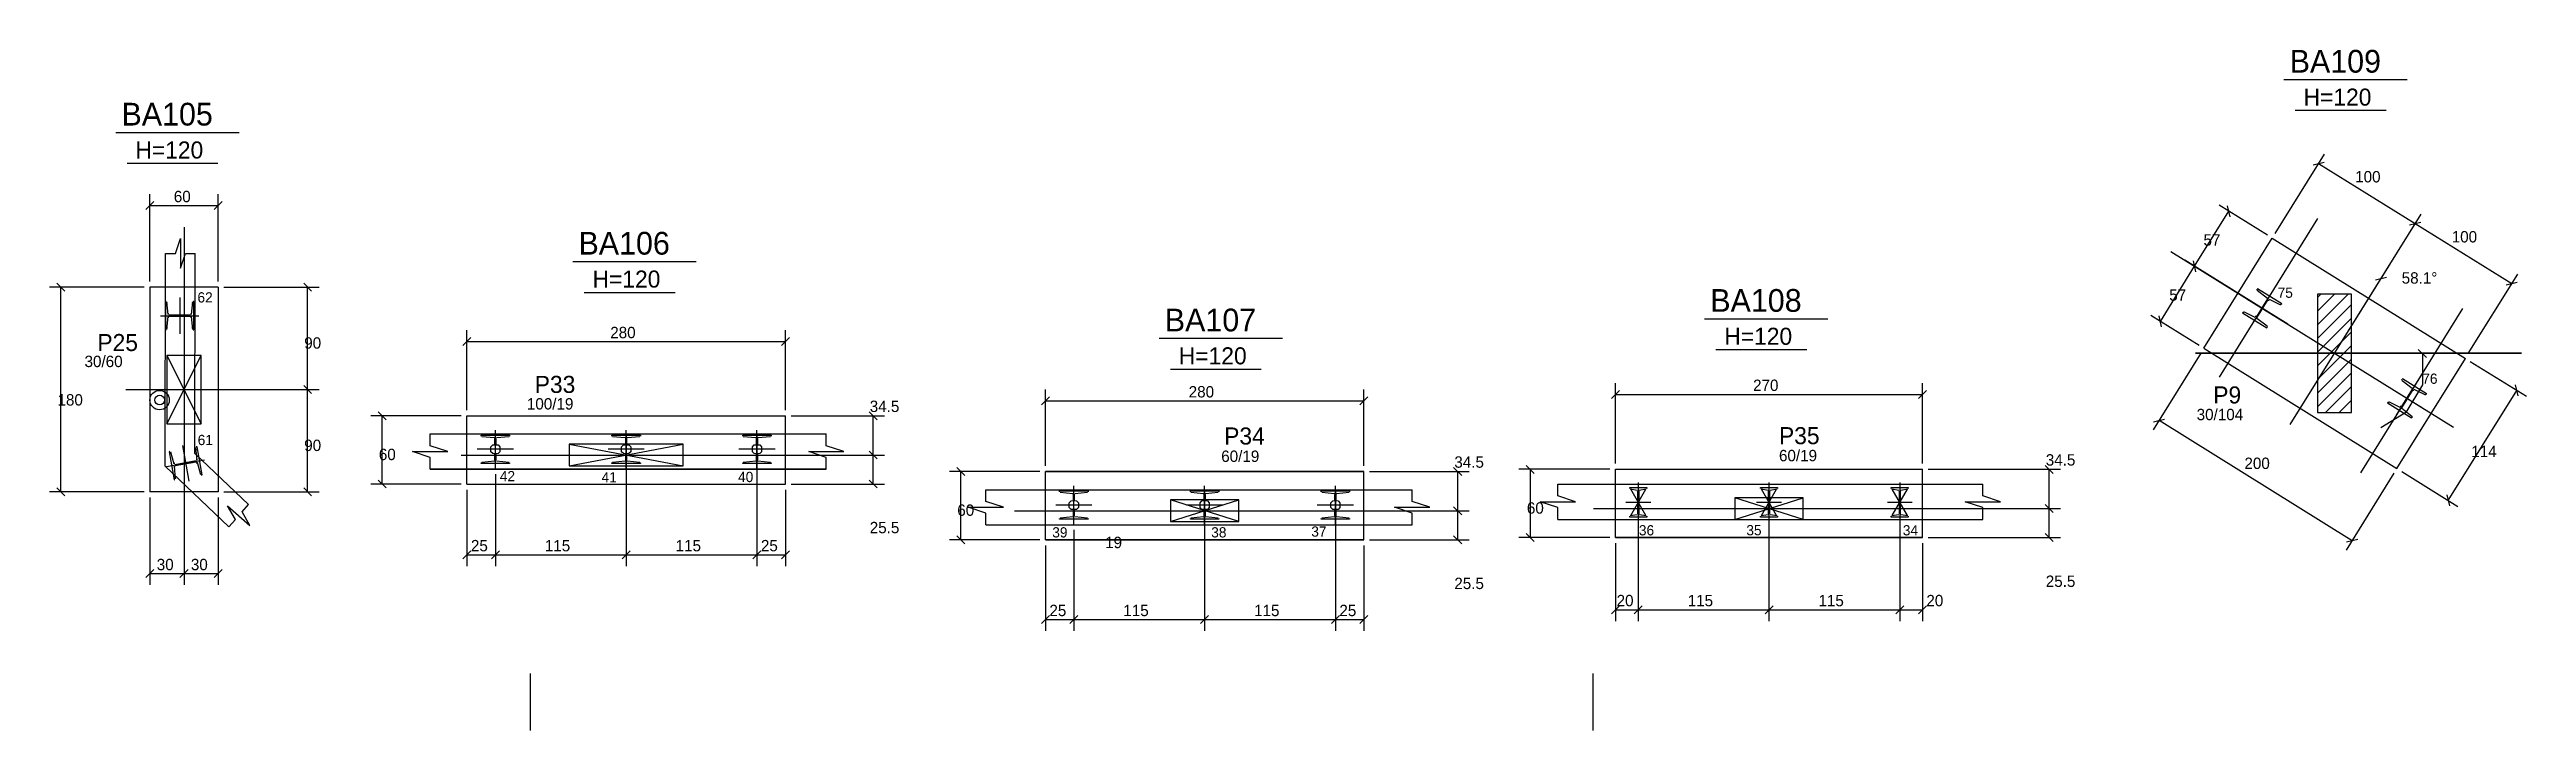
# Model space of a CAD drawing. Header units: metres. Extents: x -5 to 7065, y -6 to 4166.
# Drawn here: x 3079 to 5257, y 666 to 1265 of the extents above; entities that cross this region are included whole.
import ezdxf

# ---------------------------------------------------------------- set-up
doc = ezdxf.new("R2010")
doc.units = ezdxf.units.M

msp = doc.modelspace()

# ---------------------------------------------------------------- texts
at = {"layer": '2', "color": 2}
for s, p in [('100', (5106.7, 1147.8)), ('60', (3188.4, 1130.4)), ('57', (4973.3, 1092.2)), ('100', (5191.6, 1095)), ('58.1%%d', (5147.6, 1058.8)), ('57', (4943.2, 1043.8)), ('90', (3303.1, 1001.6)), ('280', (3572.2, 1010.8)), ('180', (3086.1, 951.6)), ('280', (4080.9, 958.7)), ('270', (4577.2, 964.4)), ('34.5', (3800.4, 945.9)), ('90', (3303.1, 911.6)), ('114', (5208.8, 906.2)), ('60', (3368.7, 903.6)), ('34.5', (4314.5, 896.9)), ('34.5', (4834.6, 898.8)), ('200', (5009.3, 895.8)), ('60', (3877.4, 854.6)), ('60', (4378.3, 856.5)), ('25', (3449.7, 823.4)), ('115', (3514.7, 823.4)), ('115', (3629.7, 823.4)), ('25', (3704.7, 823.4)), ('25.5', (3800.4, 839.3)), ('19', (4007.4, 826.2)), ('30', (3173.4, 806.8)), ('30', (3203.4, 806.8)), ('25.5', (4314.5, 790.2)), ('20', (4457.2, 775.1)), ('115', (4519.7, 775.1)), ('115', (4634.7, 775.1)), ('20', (4729.6, 775.1)), ('25.5', (4834.6, 792.1)), ('25', (3958.4, 766.4)), ('115', (4023.4, 766.4)), ('115', (4138.4, 766.4)), ('25', (4213.4, 766.4))]:
    msp.add_text(s, height=10, dxfattribs=at).set_placement(p)
at = {"layer": '3', "color": 3}
for s, height, p in [('H=120', 15, (5061.3, 1215.3)), ('H=120', 15, (3154.6, 1168.8)), ('H=120', 15, (3556.6, 1055.3)), ('62', 9, (3209.2, 1042.2)), ('75', 9, (5038.5, 1046.3)), ('H=120', 15, (4072.2, 987.8)), ('H=120', 15, (4551.9, 1005)), ('30/60', 10, (3109.9, 985.4)), ('100/19', 10, (3498.9, 948.1)), ('76', 9, (5165.7, 970.7)), ('30/104', 10, (4967.3, 938.7)), ('61', 9, (3209.4, 916.8)), ('42', 9, (3475.1, 885)), ('40', 9, (3684.6, 884.3)), ('60/19', 10, (4109.5, 902)), ('60/19', 10, (4600, 902.6)), ('41', 9, (3564.6, 884)), ('39', 9, (3960.9, 835.6)), ('38', 9, (4100.7, 835.6)), ('37', 9, (4188.7, 836.3)), ('36', 9, (4476.8, 837.4)), ('35', 9, (4571.3, 837.5)), ('34', 9, (4708.9, 837.4))]:
    msp.add_text(s, height=height, dxfattribs=at).set_placement(p)
at = {"layer": '4', "color": 4}
for s, height, p in [('BA109', 20, (5049.1, 1244.3)), ('BA105', 20, (3142.4, 1197.8)), ('BA106', 20, (3544.3, 1084.3)), ('BA108', 20, (4539.6, 1034)), ('BA107', 20, (4059.9, 1016.8)), ('P25', 15, (3121.2, 999.5)), ('P33', 15, (3505.8, 962.7)), ('P9', 15, (4981.9, 953.4)), ('P34', 15, (4112.1, 917.3)), ('P35', 15, (4600, 917.6))]:
    msp.add_text(s, height=height, dxfattribs=at).set_placement(p)

# ---------------------------------------------------------------- linework, layer by layer
for radius in [8.55, 4.23]:
    msp.add_circle((3175.9, 956.4), radius)
at = {"layer": '1', "color": 1}
for p, q in [((5033.8, 1098.7), (5203.6, 993.1)), ((3180.7, 898.2), (3181.2, 1085.4)), ((3206.8, 909.4), (3207.2, 1085.4)), ((3227.4, 1055.6), (3167.4, 1055.6)), ((3167.4, 1055.6), (3167.4, 875.6)), ((3227.4, 1055.6), (3227.4, 875.6)), ((4973.6, 1001.9), (5143.4, 896.3)), ((3446.2, 882.6), (3446.2, 942.6)), ((3446.2, 942.6), (3726.2, 942.6)), ((3726.2, 882.6), (3726.2, 942.6)), ((3413.7, 926.6), (3762.2, 926.6)), ((3180.7, 898.2), (3236.9, 845)), ((3206.8, 909.4), (3254.1, 864.5)), ((3413.7, 895.6), (3762.2, 895.6)), ((3954.9, 833.6), (3954.9, 893.6)), ((4234.9, 833.6), (4234.9, 893.6)), ((4456.2, 895.5), (4726.2, 895.5)), ((4456.2, 835.5), (4456.2, 895.5)), ((4726.2, 835.5), (4726.2, 895.5)), ((3227.4, 875.6), (3167.4, 875.6)), ((3446.2, 882.6), (3726.2, 882.6)), ((3902.5, 877.6), (4277.3, 877.6)), ((3902.5, 846.6), (4277.3, 846.6))]:
    msp.add_line(p, q, dxfattribs=at)
for points in [[(3413.7, 895.6), (3762.2, 895.6), (3413.7, 895.6)], [(3954.9, 893.6), (4234.9, 893.6), (3954.9, 893.6)], [(3954.9, 833.6), (4234.9, 833.6), (3954.9, 833.6)], [(4456.2, 835.5), (4726.2, 835.5), (4456.2, 835.5)]]:
    msp.add_lwpolyline(points, dxfattribs=at)
at = {"layer": '2', "color": 2}
for p, q in [((5079.4, 1165.4), (5069.7, 1163.1)), ((3163.8, 1123.9), (3170.9, 1131)), ((3223.8, 1123.9), (3230.9, 1131)), ((4996.8, 1117.6), (4994.5, 1127.3)), ((5164.3, 1112.6), (5154.6, 1110.3)), ((5164.3, 1112.6), (5154.6, 1110.3)), ((4966.7, 1069.2), (4964.4, 1078.9)), ((4966.7, 1069.2), (4964.4, 1078.9)), ((3092.6, 1052.1), (3085.6, 1059.2)), ((3309.6, 1052.1), (3302.6, 1059.2)), ((5134.2, 1064.2), (5124.5, 1061.9)), ((5249.2, 1059.7), (5239.5, 1057.5)), ((4936.5, 1020.8), (4934.3, 1030.5)), ((3442.7, 1004.3), (3449.7, 1011.3)), ((3722.7, 1004.3), (3729.7, 1011.3)), ((5169.3, 993.9), (5162.2, 1001)), ((3309.6, 962.1), (3302.6, 969.2)), ((3309.6, 962.1), (3302.6, 969.2)), ((3951.4, 952.2), (3958.4, 959.2)), ((4231.4, 952.2), (4238.4, 959.2)), ((4452.7, 957.8), (4459.8, 964.9)), ((4722.7, 957.8), (4729.8, 964.9)), ((5250, 960.1), (5247.7, 969.8)), ((3375.2, 939.1), (3368.1, 946.1)), ((3807, 939.1), (3799.9, 946.1)), ((4929.4, 937.4), (4939.1, 939.7)), ((3807, 904.6), (3799.9, 911.6)), ((3807, 904.6), (3799.9, 911.6)), ((3884, 890), (3876.9, 897.1)), ((4321, 890), (4313.9, 897.1)), ((4377.8, 899), (4384.8, 891.9)), ((4841.1, 891.9), (4834, 899)), ((3092.6, 872.1), (3085.6, 879.2)), ((3309.6, 872.1), (3302.6, 879.2)), ((3375.2, 879.1), (3368.1, 886.1)), ((3807, 879.1), (3799.9, 886.1)), ((5189.8, 863.3), (5187.5, 873)), ((4321, 855.5), (4313.9, 862.6)), ((4321, 855.5), (4313.9, 862.6)), ((4841.1, 857.4), (4834, 864.5)), ((4841.1, 857.4), (4834, 864.5)), ((3884, 830), (3876.9, 837.1)), ((4321, 830), (4313.9, 837.1)), ((4377.8, 839), (4384.8, 831.9)), ((4841.1, 831.9), (4834, 839)), ((5099.2, 831.8), (5108.9, 834.1)), ((3163.8, 800.3), (3170.9, 807.4)), ((3193.8, 800.3), (3200.9, 807.4)), ((3193.8, 800.3), (3200.9, 807.4)), ((3223.8, 800.3), (3230.9, 807.4)), ((3442.7, 816.9), (3449.7, 823.9)), ((3467.7, 816.9), (3474.7, 823.9)), ((3467.7, 816.9), (3474.7, 823.9)), ((3582.7, 816.9), (3589.7, 823.9)), ((3582.7, 816.9), (3589.7, 823.9)), ((3697.7, 816.9), (3704.7, 823.9)), ((3697.7, 816.9), (3704.7, 823.9)), ((3722.7, 816.9), (3729.7, 823.9)), ((3951.4, 759.9), (3958.4, 767)), ((3976.4, 759.9), (3983.4, 767)), ((3976.4, 759.9), (3983.4, 767)), ((4091.4, 759.9), (4098.4, 767)), ((4091.4, 759.9), (4098.4, 767)), ((4206.4, 759.9), (4213.4, 767)), ((4206.4, 759.9), (4213.4, 767)), ((4231.4, 759.9), (4238.4, 767)), ((4452.7, 768.5), (4459.8, 775.6)), ((4472.7, 768.5), (4479.8, 775.6)), ((4472.7, 768.5), (4479.8, 775.6)), ((4587.7, 768.5), (4594.8, 775.6)), ((4587.7, 768.5), (4594.8, 775.6)), ((4702.7, 768.5), (4709.8, 775.6)), ((4702.7, 768.5), (4709.8, 775.6)), ((4722.7, 768.5), (4729.8, 775.6))]:
    msp.add_line(p, q, dxfattribs=at)
at = {"layer": '3', "color": 3}
for p, q in [((5054, 1211.2), (5133.9, 1211.2)), ((3147.3, 1164.7), (3227.2, 1164.7)), ((4973.6, 1001.9), (5033.8, 1098.7)), ((3549.3, 1051.1), (3629.2, 1051.1)), ((5073.6, 1046.6), (5076.5, 1049.5)), ((5073.6, 1034.6), (5088.5, 1049.5)), ((5073.6, 1022.6), (5100.5, 1049.5)), ((5073.6, 1010.5), (5103.6, 1040.5)), ((5073.6, 998.5), (5103.6, 1028.5)), ((5073.6, 986.5), (5103.6, 1016.5)), ((5073.6, 974.5), (5103.6, 1004.5)), ((4064.9, 983.7), (4144.7, 983.7)), ((4544.6, 1000.8), (4624.4, 1000.8)), ((5073.6, 962.5), (5103.6, 992.5)), ((5073.6, 950.4), (5103.6, 980.4)), ((5143.4, 896.3), (5203.6, 993.1)), ((5080.6, 945.5), (5103.6, 968.4)), ((5092.7, 945.5), (5103.6, 956.4)), ((3501.7, 715.9), (3501.7, 665.9)), ((4436.2, 715.9), (4436.2, 665.9))]:
    msp.add_line(p, q, dxfattribs=at)
for points in [[(4405.4, 882.5), (4779.3, 882.5)], [(4405.4, 851.5), (4779.3, 851.5)]]:
    msp.add_lwpolyline(points, dxfattribs=at)
at = {"layer": '4', "color": 4}
for p, q in [((5044, 1238.3), (5152.4, 1238.3)), ((3137.3, 1191.8), (3245.8, 1191.8)), ((3539.3, 1078.2), (3647.7, 1078.2)), ((4534.6, 1027.9), (4643, 1027.9)), ((4054.9, 1010.8), (4163.3, 1010.8))]:
    msp.add_line(p, q, dxfattribs=at)
at = {"layer": '6', "color": 6}
for p, q in [((3193.6, 1046.6), (3193.6, 1014.7)), ((5016, 1022.8), (5033.8, 1051.4)), ((5020.9, 1054.3), (5020.5, 1053.7)), ((5020.6, 1052.9), (5029.5, 1046.1)), ((5042.1, 1041.1), (5020.9, 1054.3)), ((3176.7, 1030.6), (3210.4, 1030.6)), ((3181.1, 1043.1), (3181.1, 1018.1)), ((3181.8, 1043.1), (3181.1, 1043.1)), ((3183.5, 1031.5), (3182.4, 1042.7)), ((3182.4, 1018.6), (3183.5, 1029.8)), ((3203, 1031), (3184.1, 1031)), ((3184.1, 1030.3), (3203, 1030.3)), ((3204.7, 1042.7), (3203.7, 1031.5)), ((3203.7, 1029.8), (3204.7, 1018.6)), ((3206.1, 1043.1), (3205.3, 1043.1)), ((3206.1, 1018.1), (3206.1, 1043.1)), ((5008.1, 1033.7), (5007.7, 1033.1)), ((5007.7, 1033.1), (5028.9, 1019.9)), ((5018.8, 1029), (5008.8, 1034)), ((5011.4, 1045.5), (5038.4, 1028.7)), ((5029.6, 1045.3), (5019.6, 1029.3)), ((5020.2, 1028.8), (5030.2, 1044.9)), ((5029.2, 1021.3), (5020.3, 1028.1)), ((5031, 1045.2), (5041, 1040.2)), ((5041.7, 1040.5), (5042.1, 1041.1)), ((3181.1, 1018.1), (3181.8, 1018.1)), ((3205.3, 1018.1), (3206.1, 1018.1)), ((5028.9, 1019.9), (5029.3, 1020.5)), ((5138.8, 966.3), (5165.8, 949.5)), ((5143.4, 943.6), (5161.2, 972.2)), ((5156.9, 966.1), (5146.9, 950)), ((5147.6, 949.6), (5157.6, 965.7)), ((5148.3, 975.1), (5147.9, 974.4)), ((5147.9, 973.7), (5156.8, 966.9)), ((5169.5, 961.9), (5148.3, 975.1)), ((5158.3, 966), (5168.4, 961)), ((5169.1, 961.2), (5169.5, 961.9)), ((5135.5, 954.5), (5135.1, 953.9)), ((5135.1, 953.9), (5156.3, 940.7)), ((5146.2, 949.8), (5136.2, 954.8)), ((5156.6, 942.1), (5147.7, 948.9)), ((5156.3, 940.7), (5156.7, 941.3)), ((3195.9, 916.5), (3201.5, 885.2)), ((3208.8, 915.4), (3208.1, 915.2)), ((3213.2, 890.8), (3208.8, 915.4)), ((3458.7, 925.6), (3483.7, 925.6)), ((3458.7, 924.8), (3458.7, 925.6)), ((3470.3, 923.2), (3459.2, 924.2)), ((3470.8, 917.1), (3470.8, 922.5)), ((3471.2, 896.2), (3471.2, 929.9)), ((3483.2, 924.2), (3472.1, 923.2)), ((3483.7, 925.6), (3483.7, 924.8)), ((3573.7, 925.6), (3598.7, 925.6)), ((3573.7, 924.8), (3573.7, 925.6)), ((3585.3, 923.2), (3574.2, 924.2)), ((3585.8, 917.1), (3585.8, 922.5)), ((3586.2, 896.2), (3586.2, 929.9)), ((3598.2, 924.2), (3587.1, 923.2)), ((3598.7, 925.6), (3598.7, 924.8)), ((3688.7, 925.6), (3713.7, 925.6)), ((3688.7, 924.8), (3688.7, 925.6)), ((3700.3, 923.2), (3689.2, 924.2)), ((3700.8, 917.1), (3700.8, 922.5)), ((3701.2, 896.2), (3701.2, 929.9)), ((3713.2, 924.2), (3702.1, 923.2)), ((3713.7, 925.6), (3713.7, 924.8)), ((3182.1, 897.9), (3215.3, 903.8)), ((3185, 911.1), (3184.2, 911)), ((3184.2, 911), (3188.6, 886.4)), ((3188.7, 899.9), (3185.7, 910.7)), ((3189.9, 887.1), (3189, 898.2)), ((3208, 902.9), (3189.3, 899.6)), ((3189.5, 898.8), (3208.1, 902.1)), ((3207.6, 914.7), (3208.5, 903.5)), ((3208.8, 901.8), (3211.8, 891)), ((3487.1, 913.1), (3455.3, 913.1)), ((3458.7, 900.6), (3458.7, 901.3)), ((3483.7, 900.6), (3458.7, 900.6)), ((3459.2, 901.9), (3470.3, 903)), ((3470.8, 903.6), (3470.8, 909.1)), ((3471.6, 909.1), (3471.6, 903.6)), ((3472.1, 903), (3483.2, 901.9)), ((3483.7, 901.3), (3483.7, 900.6)), ((3602.1, 913.1), (3570.3, 913.1)), ((3573.7, 900.6), (3573.7, 901.3)), ((3598.7, 900.6), (3573.7, 900.6)), ((3574.2, 901.9), (3585.3, 903)), ((3585.8, 903.6), (3585.8, 909.1)), ((3586.6, 909.1), (3586.6, 903.6)), ((3587.1, 903), (3598.2, 901.9)), ((3598.7, 901.3), (3598.7, 900.6)), ((3717.1, 913.1), (3685.3, 913.1)), ((3688.7, 900.6), (3688.7, 901.3)), ((3713.7, 900.6), (3688.7, 900.6)), ((3689.2, 901.9), (3700.3, 903)), ((3700.8, 903.6), (3700.8, 909.1)), ((3701.6, 909.1), (3701.6, 903.6)), ((3702.1, 903), (3713.2, 901.9)), ((3713.7, 901.3), (3713.7, 900.6)), ((3188.6, 886.4), (3189.4, 886.5)), ((3212.5, 890.6), (3213.2, 890.8)), ((3967.4, 876.6), (3992.4, 876.6)), ((3967.4, 875.8), (3967.4, 876.6)), ((3979, 874.1), (3967.9, 875.2)), ((3979.5, 868.1), (3979.5, 873.5)), ((3979.9, 847.2), (3979.9, 880.9)), ((3991.9, 875.2), (3980.8, 874.1)), ((3992.4, 876.6), (3992.4, 875.8)), ((4082.4, 876.6), (4107.4, 876.6)), ((4082.4, 875.8), (4082.4, 876.6)), ((4094, 874.1), (4082.9, 875.2)), ((4094.5, 868.1), (4094.5, 873.5)), ((4094.9, 847.2), (4094.9, 880.9)), ((4106.9, 875.2), (4095.8, 874.1)), ((4107.4, 876.6), (4107.4, 875.8)), ((4197.4, 876.6), (4222.4, 876.6)), ((4197.4, 875.8), (4197.4, 876.6)), ((4209, 874.1), (4197.9, 875.2)), ((4209.5, 868.1), (4209.5, 873.5)), ((4209.9, 847.2), (4209.9, 880.9)), ((4221.9, 875.2), (4210.8, 874.1)), ((4222.4, 876.6), (4222.4, 875.8)), ((4468.7, 879.5), (4483.7, 879.5)), ((4468.7, 878.7), (4468.7, 879.5)), ((4475.4, 877), (4469.2, 878.1)), ((4482.9, 854.9), (4469.6, 878)), ((4469.6, 854.9), (4482.9, 878)), ((4475.9, 856.5), (4475.9, 876.4)), ((4476.2, 883.8), (4476.2, 849.1)), ((4476.6, 876.4), (4476.6, 856.5)), ((4483.3, 878.1), (4477.1, 877)), ((4483.7, 879.5), (4483.7, 878.7)), ((4583.7, 879.5), (4598.7, 879.5)), ((4583.7, 878.7), (4583.7, 879.5)), ((4590.4, 877), (4584.2, 878.1)), ((4597.9, 854.9), (4584.6, 878)), ((4584.6, 854.9), (4597.9, 878)), ((4590.9, 856.5), (4590.9, 876.4)), ((4591.2, 883.8), (4591.2, 849.1)), ((4591.6, 876.4), (4591.6, 856.5)), ((4598.3, 878.1), (4592.1, 877)), ((4598.7, 879.5), (4598.7, 878.7)), ((4698.7, 879.5), (4713.7, 879.5)), ((4698.7, 878.7), (4698.7, 879.5)), ((4705.4, 877), (4699.2, 878.1)), ((4712.9, 854.9), (4699.6, 878)), ((4699.6, 854.9), (4712.9, 878)), ((4705.9, 856.5), (4705.9, 876.4)), ((4706.2, 883.8), (4706.2, 849.1)), ((4706.6, 876.4), (4706.6, 856.5)), ((4713.3, 878.1), (4707.1, 877)), ((4713.7, 879.5), (4713.7, 878.7)), ((3995.8, 864.1), (3964, 864.1)), ((3967.4, 851.6), (3967.4, 852.3)), ((3992.4, 851.6), (3967.4, 851.6)), ((3967.9, 852.9), (3979, 854)), ((3979.5, 854.6), (3979.5, 860.1)), ((3980.3, 860.1), (3980.3, 854.6)), ((3980.8, 854), (3991.9, 852.9)), ((3992.4, 852.3), (3992.4, 851.6)), ((4110.8, 864.1), (4079, 864.1)), ((4082.4, 851.6), (4082.4, 852.3)), ((4107.4, 851.6), (4082.4, 851.6)), ((4082.9, 852.9), (4094, 854)), ((4094.5, 854.6), (4094.5, 860.1)), ((4095.3, 860.1), (4095.3, 854.6)), ((4095.8, 854), (4106.9, 852.9)), ((4107.4, 852.3), (4107.4, 851.6)), ((4225.8, 864.1), (4194, 864.1)), ((4197.4, 851.6), (4197.4, 852.3)), ((4222.4, 851.6), (4197.4, 851.6)), ((4197.9, 852.9), (4209, 854)), ((4209.5, 854.6), (4209.5, 860.1)), ((4210.3, 860.1), (4210.3, 854.6)), ((4210.8, 854), (4221.9, 852.9)), ((4222.4, 852.3), (4222.4, 851.6)), ((4465.3, 866.5), (4487.2, 866.5)), ((4468.7, 853.5), (4468.7, 854.2)), ((4483.7, 853.5), (4468.7, 853.5)), ((4469.2, 854.8), (4475.4, 855.9)), ((4477.1, 855.9), (4483.3, 854.8)), ((4483.7, 854.2), (4483.7, 853.5)), ((4580.3, 866.5), (4602.2, 866.5)), ((4583.7, 853.5), (4583.7, 854.2)), ((4598.7, 853.5), (4583.7, 853.5)), ((4584.2, 854.8), (4590.4, 855.9)), ((4592.1, 855.9), (4598.3, 854.8)), ((4598.7, 854.2), (4598.7, 853.5)), ((4695.3, 866.5), (4717.2, 866.5)), ((4698.7, 853.5), (4698.7, 854.2)), ((4713.7, 853.5), (4698.7, 853.5)), ((4699.2, 854.8), (4705.4, 855.9)), ((4707.1, 855.9), (4713.3, 854.8)), ((4713.7, 854.2), (4713.7, 853.5))]:
    msp.add_line(p, q, dxfattribs=at)
for points in [[(5020.5, 1053), (5020.4, 1053.1), (5020.4, 1053.2), (5020.4, 1053.3), (5020.4, 1053.5), (5020.5, 1053.7), (5020.6, 1053.8)], [(5029.6, 1046), (5029.6, 1045.9), (5029.7, 1045.8), (5029.7, 1045.7), (5029.7, 1045.5), (5029.6, 1045.3), (5029.5, 1045.2)], [(3182.4, 1042.4), (3182.4, 1042.1), (3182.1, 1041.9), (3181.8, 1041.9)], [(3183.5, 1031.8), (3183.6, 1032.1), (3183.8, 1032.3), (3184.1, 1032.3)], [(3184.1, 1029), (3183.8, 1029), (3183.6, 1029.2), (3183.5, 1029.5)], [(3203, 1032.3), (3203, 1032.3), (3203, 1032.3), (3203, 1032.3), (3203.3, 1032.3), (3203.6, 1032.1), (3203.7, 1031.8)], [(3203.7, 1029.5), (3203.6, 1029.2), (3203.3, 1029), (3203, 1029)], [(3205.3, 1041.9), (3205, 1041.9), (3204.8, 1042.1), (3204.7, 1042.4)], [(5008.8, 1032.8), (5008.7, 1032.8), (5008.7, 1032.8), (5008.6, 1032.8), (5008.4, 1032.8), (5008.2, 1032.9), (5008.1, 1033.1)], [(5018.8, 1030.2), (5018.9, 1030.2), (5019, 1030.2), (5019, 1030.2), (5019.3, 1030.2), (5019.5, 1030.1), (5019.6, 1029.9)], [(5020.2, 1028.2), (5020.2, 1028.3), (5020.1, 1028.4), (5020.1, 1028.5), (5020.1, 1028.7), (5020.2, 1028.8), (5020.3, 1029)], [(5031, 1044), (5030.9, 1044), (5030.8, 1044), (5030.8, 1044), (5030.5, 1044), (5030.3, 1044.1), (5030.2, 1044.3)], [(5041, 1041.4), (5041, 1041.4), (5041.1, 1041.4), (5041.2, 1041.4), (5041.4, 1041.4), (5041.6, 1041.3), (5041.7, 1041.1)], [(3181.8, 1019.4), (3182.1, 1019.4), (3182.4, 1019.2), (3182.4, 1018.9)], [(3204.7, 1018.9), (3204.8, 1019.2), (3205, 1019.4), (3205.3, 1019.4)], [(5029.3, 1021.2), (5029.4, 1021.1), (5029.4, 1021), (5029.4, 1020.8), (5029.4, 1020.7), (5029.3, 1020.5), (5029.2, 1020.4)], [(5147.9, 973.8), (5147.8, 973.9), (5147.8, 974), (5147.8, 974.1), (5147.8, 974.3), (5147.8, 974.4), (5147.9, 974.6)], [(5156.9, 966.8), (5157, 966.7), (5157, 966.6), (5157, 966.4), (5157, 966.3), (5157, 966.1), (5156.8, 966)], [(5158.3, 964.8), (5158.3, 964.8), (5158.2, 964.7), (5158.1, 964.7), (5157.9, 964.7), (5157.7, 964.9), (5157.6, 965)], [(5168.4, 962.2), (5168.4, 962.2), (5168.5, 962.2), (5168.6, 962.2), (5168.8, 962.2), (5169, 962.1), (5169.1, 961.9)], [(5136.2, 953.6), (5136.1, 953.6), (5136.1, 953.5), (5136, 953.5), (5135.8, 953.5), (5135.6, 953.7), (5135.5, 953.8)], [(5146.2, 951), (5146.3, 951), (5146.3, 951), (5146.4, 951), (5146.6, 951), (5146.8, 950.9), (5146.9, 950.7)], [(5147.6, 949), (5147.5, 949.1), (5147.5, 949.2), (5147.5, 949.3), (5147.5, 949.5), (5147.6, 949.6), (5147.7, 949.7)], [(5156.7, 942), (5156.7, 941.9), (5156.8, 941.7), (5156.8, 941.6), (5156.8, 941.4), (5156.7, 941.3), (5156.6, 941.2)], [(3458.7, 924.8), (3458.7, 925.1), (3458.9, 925.4), (3459.2, 925.4)], [(3470.8, 909.1), (3468.8, 909.3), (3467.2, 911), (3467.2, 913.1), (3467.2, 915.2), (3468.8, 916.9), (3470.8, 917.1)], [(3470.8, 922.5), (3470.8, 922.2), (3470.6, 922), (3470.3, 921.9)], [(3471.6, 922.5), (3471.6, 917.1)], [(3472.1, 921.9), (3471.8, 922), (3471.6, 922.2), (3471.6, 922.5), (3471.6, 922.5), (3471.6, 922.5), (3471.6, 922.5)], [(3471.6, 917.1), (3473.6, 916.9), (3475.2, 915.2), (3475.2, 913.1), (3475.2, 911), (3473.6, 909.3), (3471.6, 909.1)], [(3483.2, 925.4), (3483.5, 925.4), (3483.7, 925.1), (3483.7, 924.8)], [(3573.7, 924.8), (3573.7, 925.1), (3573.9, 925.4), (3574.2, 925.4)], [(3585.8, 909.1), (3583.8, 909.3), (3582.2, 911), (3582.2, 913.1), (3582.2, 915.2), (3583.8, 916.9), (3585.8, 917.1)], [(3585.8, 922.5), (3585.8, 922.3), (3585.6, 922), (3585.3, 921.9)], [(3586.6, 922.5), (3586.6, 917.1)], [(3587.1, 921.9), (3586.8, 922), (3586.6, 922.3), (3586.6, 922.5), (3586.6, 922.5), (3586.6, 922.5), (3586.6, 922.5)], [(3586.6, 917.1), (3588.6, 916.9), (3590.2, 915.2), (3590.2, 913.1), (3590.2, 911), (3588.6, 909.3), (3586.6, 909.1)], [(3598.2, 925.4), (3598.5, 925.4), (3598.7, 925.1), (3598.7, 924.8)], [(3688.7, 924.8), (3688.7, 925.1), (3688.9, 925.4), (3689.2, 925.4)], [(3700.8, 909.1), (3698.8, 909.3), (3697.2, 911), (3697.2, 913.1), (3697.2, 915.2), (3698.8, 916.9), (3700.8, 917.1)], [(3700.8, 922.5), (3700.8, 922.3), (3700.6, 922), (3700.3, 921.9)], [(3701.6, 922.5), (3701.6, 917.1)], [(3702.1, 921.9), (3701.8, 922), (3701.6, 922.3), (3701.6, 922.5), (3701.6, 922.5), (3701.6, 922.5), (3701.6, 922.5)], [(3701.6, 917.1), (3703.6, 916.9), (3705.2, 915.2), (3705.2, 913.1), (3705.2, 911), (3703.6, 909.3), (3701.6, 909.1)], [(3713.2, 925.4), (3713.5, 925.4), (3713.7, 925.1), (3713.7, 924.8)], [(3185.7, 910.2), (3185.6, 910), (3185.3, 909.9), (3185.1, 909.9), (3185, 909.9), (3185, 909.9), (3185, 909.9)], [(3188.7, 900.4), (3188.8, 900.7), (3189, 900.8), (3189.2, 900.8), (3189.3, 900.8), (3189.3, 900.8), (3189.3, 900.8)], [(3189.5, 897.6), (3189.2, 897.6), (3189, 897.9), (3189, 898.2)], [(3208.1, 914), (3207.8, 914.1), (3207.6, 914.3), (3207.6, 914.6)], [(3208, 904.1), (3208.3, 904.1), (3208.5, 903.9), (3208.5, 903.6)], [(3208.8, 901.3), (3208.7, 901.1), (3208.5, 900.9), (3208.2, 900.9), (3208.2, 900.9), (3208.2, 900.9), (3208.1, 900.9)], [(3459.2, 900.7), (3458.9, 900.8), (3458.7, 901), (3458.7, 901.3)], [(3470.3, 904.2), (3470.6, 904.2), (3470.8, 903.9), (3470.8, 903.6)], [(3471.6, 903.6), (3471.6, 903.9), (3471.8, 904.2), (3472.1, 904.2)], [(3483.7, 901.3), (3483.7, 901), (3483.5, 900.8), (3483.2, 900.7)], [(3574.2, 900.7), (3573.9, 900.8), (3573.7, 901), (3573.7, 901.3)], [(3585.3, 904.2), (3585.6, 904.2), (3585.8, 903.9), (3585.8, 903.6)], [(3586.6, 903.6), (3586.6, 903.9), (3586.8, 904.2), (3587.1, 904.2)], [(3598.7, 901.3), (3598.7, 901), (3598.5, 900.8), (3598.2, 900.7)], [(3689.2, 900.7), (3688.9, 900.8), (3688.7, 901), (3688.7, 901.3)], [(3700.3, 904.2), (3700.6, 904.2), (3700.8, 903.9), (3700.8, 903.6)], [(3701.6, 903.6), (3701.6, 903.9), (3701.8, 904.2), (3702.1, 904.2)], [(3713.7, 901.3), (3713.7, 901), (3713.5, 900.8), (3713.2, 900.7)], [(3189.4, 887.7), (3189.7, 887.7), (3189.9, 887.4), (3189.9, 887.1)], [(3211.8, 891.5), (3211.9, 891.7), (3212.1, 891.9), (3212.4, 891.9), (3212.4, 891.9), (3212.5, 891.9), (3212.5, 891.9)], [(3967.4, 875.8), (3967.4, 876.1), (3967.6, 876.4), (3967.9, 876.4)], [(3979.5, 873.5), (3979.5, 873.2), (3979.3, 873), (3979, 872.9)], [(3980.3, 873.5), (3980.3, 868.1)], [(3980.8, 872.9), (3980.5, 873), (3980.3, 873.2), (3980.3, 873.5), (3980.3, 873.5), (3980.3, 873.5), (3980.3, 873.5)], [(3991.9, 876.4), (3992.2, 876.4), (3992.4, 876.1), (3992.4, 875.8)], [(4082.4, 875.8), (4082.4, 876.1), (4082.6, 876.4), (4082.9, 876.4)], [(4094.5, 873.5), (4094.5, 873.2), (4094.3, 873), (4094, 872.9)], [(4095.3, 873.5), (4095.3, 868.1)], [(4095.8, 872.9), (4095.5, 873), (4095.3, 873.2), (4095.3, 873.5), (4095.3, 873.5), (4095.3, 873.5), (4095.3, 873.5)], [(4106.9, 876.4), (4107.2, 876.4), (4107.4, 876.1), (4107.4, 875.8)], [(4197.4, 875.8), (4197.4, 876.1), (4197.6, 876.4), (4197.9, 876.4)], [(4209.5, 873.5), (4209.5, 873.2), (4209.3, 873), (4209, 872.9)], [(4210.3, 873.5), (4210.3, 868.1)], [(4210.8, 872.9), (4210.5, 873), (4210.3, 873.2), (4210.3, 873.5), (4210.3, 873.5), (4210.3, 873.5), (4210.3, 873.5)], [(4221.9, 876.4), (4222.2, 876.4), (4222.4, 876.1), (4222.4, 875.8)], [(4468.7, 878.7), (4468.7, 879), (4469, 879.3), (4469.2, 879.3)], [(4475.9, 876.4), (4475.9, 876.1), (4475.6, 875.9), (4475.4, 875.8)], [(4477.1, 875.8), (4476.8, 875.9), (4476.6, 876.1), (4476.6, 876.4)], [(4483.3, 879.3), (4483.5, 879.3), (4483.7, 879), (4483.7, 878.7)], [(4583.7, 878.7), (4583.7, 879), (4584, 879.3), (4584.2, 879.3)], [(4590.9, 876.4), (4590.9, 876.1), (4590.6, 875.9), (4590.4, 875.8)], [(4592.1, 875.8), (4591.8, 875.9), (4591.6, 876.1), (4591.6, 876.4)], [(4598.3, 879.3), (4598.5, 879.3), (4598.7, 879), (4598.7, 878.7)], [(4698.7, 878.7), (4698.7, 879), (4699, 879.3), (4699.2, 879.3)], [(4705.9, 876.4), (4705.9, 876.1), (4705.6, 875.9), (4705.4, 875.8)], [(4707.1, 875.8), (4706.8, 875.9), (4706.6, 876.1), (4706.6, 876.4)], [(4713.3, 879.3), (4713.5, 879.3), (4713.7, 879), (4713.7, 878.7)], [(3967.9, 851.7), (3967.6, 851.8), (3967.4, 852), (3967.4, 852.3)], [(3979.5, 860.1), (3977.5, 860.3), (3975.9, 862), (3975.9, 864.1), (3975.9, 866.1), (3977.5, 867.9), (3979.5, 868.1)], [(3979, 855.2), (3979.3, 855.2), (3979.5, 854.9), (3979.5, 854.6)], [(3980.3, 868.1), (3982.3, 867.9), (3983.9, 866.1), (3983.9, 864.1), (3983.9, 862), (3982.3, 860.3), (3980.3, 860.1)], [(3980.3, 854.6), (3980.3, 854.9), (3980.5, 855.2), (3980.8, 855.2)], [(3992.4, 852.3), (3992.4, 852), (3992.2, 851.8), (3991.9, 851.7)], [(4082.9, 851.7), (4082.6, 851.8), (4082.4, 852), (4082.4, 852.3)], [(4094.5, 860.1), (4092.5, 860.3), (4090.9, 862), (4090.9, 864.1), (4090.9, 866.1), (4092.5, 867.9), (4094.5, 868.1)], [(4094, 855.2), (4094.3, 855.2), (4094.5, 854.9), (4094.5, 854.6)], [(4095.3, 868.1), (4097.3, 867.9), (4098.9, 866.1), (4098.9, 864.1), (4098.9, 862), (4097.3, 860.3), (4095.3, 860.1)], [(4095.3, 854.6), (4095.3, 854.9), (4095.5, 855.2), (4095.8, 855.2)], [(4107.4, 852.3), (4107.4, 852), (4107.2, 851.8), (4106.9, 851.7)], [(4197.9, 851.7), (4197.6, 851.8), (4197.4, 852), (4197.4, 852.3)], [(4209.5, 860.1), (4207.5, 860.3), (4205.9, 862), (4205.9, 864.1), (4205.9, 866.1), (4207.5, 867.9), (4209.5, 868.1)], [(4209, 855.2), (4209.3, 855.2), (4209.5, 854.9), (4209.5, 854.6)], [(4210.3, 868.1), (4212.3, 867.9), (4213.9, 866.1), (4213.9, 864.1), (4213.9, 862), (4212.3, 860.3), (4210.3, 860.1)], [(4210.3, 854.6), (4210.3, 854.9), (4210.5, 855.2), (4210.8, 855.2)], [(4222.4, 852.3), (4222.4, 852), (4222.2, 851.8), (4221.9, 851.7)], [(4469.2, 853.6), (4469, 853.7), (4468.7, 853.9), (4468.7, 854.2)], [(4475.4, 857.1), (4475.6, 857.1), (4475.9, 856.8), (4475.9, 856.5), (4475.9, 856.5), (4475.9, 856.5), (4475.9, 856.5)], [(4476.6, 856.5), (4476.6, 856.8), (4476.8, 857.1), (4477.1, 857.1)], [(4483.7, 854.2), (4483.7, 853.9), (4483.5, 853.7), (4483.3, 853.6)], [(4584.2, 853.6), (4584, 853.7), (4583.7, 853.9), (4583.7, 854.2)], [(4590.4, 857.1), (4590.6, 857.1), (4590.9, 856.8), (4590.9, 856.5), (4590.9, 856.5), (4590.9, 856.5), (4590.9, 856.5)], [(4591.6, 856.5), (4591.6, 856.8), (4591.8, 857.1), (4592.1, 857.1)], [(4598.7, 854.2), (4598.7, 853.9), (4598.5, 853.7), (4598.3, 853.6)], [(4699.2, 853.6), (4699, 853.7), (4698.7, 853.9), (4698.7, 854.2)], [(4705.4, 857.1), (4705.6, 857.1), (4705.9, 856.8), (4705.9, 856.5), (4705.9, 856.5), (4705.9, 856.5), (4705.9, 856.5)], [(4706.6, 856.5), (4706.6, 856.8), (4706.8, 857.1), (4707.1, 857.1)], [(4713.7, 854.2), (4713.7, 853.9), (4713.5, 853.7), (4713.3, 853.6)]]:
    msp.add_lwpolyline(points, dxfattribs=at)
at = {"layer": '7', "color": 7}
for points in [[(5073.6, 945.5), (5103.6, 945.5), (5103.6, 1049.5), (5073.6, 1049.5), (5073.6, 945.5)], [(3182.4, 935.6), (3212.4, 935.6), (3212.4, 995.6), (3182.4, 995.6), (3182.4, 935.6)], [(3536.2, 898.6), (3636.2, 898.6), (3636.2, 917.6), (3536.2, 917.6), (3536.2, 898.6)], [(4064.9, 849.6), (4124.9, 849.6), (4124.9, 868.6), (4064.9, 868.6), (4064.9, 849.6)], [(4561.2, 851.5), (4621.2, 851.5), (4621.2, 870.5), (4561.2, 870.5), (4561.2, 851.5)]]:
    msp.add_lwpolyline(points, dxfattribs=at)
at = {"layer": '9', "color": 9}
for p, q in [((5036.4, 1102.9), (5079.8, 1172.7)), ((5159.5, 1111.4), (5074.5, 1164.2)), ((3167.4, 1060.6), (3167.4, 1137.4)), ((3227.4, 1060.6), (3227.4, 1137.4)), ((3167.4, 1127.4), (3227.4, 1127.4)), ((4965.5, 1074), (4995.6, 1122.4)), ((5029.5, 1101.3), (4987.1, 1127.7)), ((4987.3, 976.6), (5074, 1116.1)), ((5091.2, 1001.7), (5164.7, 1119.9)), ((5244.4, 1058.6), (5159.5, 1111.4)), ((3197.4, 1108.4), (3197.4, 793.8)), ((4935.4, 1025.6), (4965.5, 1074)), ((4944.5, 1087.1), (5193.1, 932.5)), ((5047.5, 1023), (4957, 1079.3)), ((5049.6, 934.9), (5137.7, 1076.5)), ((3162.4, 1055.6), (3079.1, 1055.6)), ((3089.1, 875.6), (3089.1, 1055.6)), ((3232.4, 1055.6), (3316.1, 1055.6)), ((3306.1, 965.6), (3306.1, 1055.6)), ((5091.2, 1001.7), (5118.8, 1046.1)), ((5206.2, 997.3), (5249.7, 1067.1)), ((4969.4, 1004.5), (4926.9, 1030.9)), ((5111.6, 892.4), (5201.4, 1036.9)), ((3446.2, 947.6), (3446.2, 1017.8)), ((3446.2, 1007.8), (3726.2, 1007.8)), ((3726.2, 947.6), (3726.2, 1017.8)), ((3182.4, 995.6), (3212.4, 935.6)), ((3182.4, 935.6), (3212.4, 995.6)), ((4971, 997.6), (4929, 930.1)), ((5093.6, 997.5), (5145.8, 997.5)), ((5207.9, 990.4), (5257.3, 959.7)), ((3146.2, 965.6), (3316.1, 965.6)), ((3306.1, 875.6), (3306.1, 965.6)), ((3954.9, 898.6), (3954.9, 965.7)), ((4234.9, 898.6), (4234.9, 965.7)), ((4456.2, 900.5), (4456.2, 971.4)), ((4456.2, 961.4), (4726.2, 961.4)), ((4726.2, 900.5), (4726.2, 971.4)), ((5188.6, 868.1), (5248.8, 964.9)), ((3441.2, 942.6), (3361.7, 942.6)), ((3371.7, 882.6), (3371.7, 942.6)), ((3731.2, 942.6), (3813.4, 942.6)), ((3803.4, 908.1), (3803.4, 942.6)), ((3954.9, 955.7), (4234.9, 955.7)), ((4934.2, 938.6), (5104, 833)), ((3536.2, 898.6), (3636.2, 917.6)), ((3536.2, 917.6), (3636.2, 898.6)), ((3586.2, 924.9), (3586.2, 810.4)), ((3701.2, 924.9), (3701.2, 810.4)), ((3441.2, 908.1), (3813.4, 908.1)), ((3803.4, 882.6), (3803.4, 908.1)), ((3949.9, 893.6), (3870.4, 893.6)), ((3880.4, 833.6), (3880.4, 893.6)), ((4239.9, 893.6), (4327.5, 893.6)), ((4317.5, 859.1), (4317.5, 893.6)), ((4451.2, 895.5), (4371.3, 895.5)), ((4381.3, 895.5), (4381.3, 835.5)), ((4731.2, 895.5), (4847.6, 895.5)), ((4837.6, 861), (4837.6, 895.5)), ((5147.6, 893.6), (5197.1, 862.9)), ((3162.4, 875.6), (3079.1, 875.6)), ((3232.4, 875.6), (3316.1, 875.6)), ((3441.2, 882.6), (3361.7, 882.6)), ((3446.2, 877.6), (3446.2, 810.4)), ((3471.2, 891.2), (3471.2, 810.4)), ((3726.2, 877.6), (3726.2, 810.4)), ((3731.2, 882.6), (3813.4, 882.6)), ((4094.9, 875.9), (4094.9, 753.4)), ((4209.9, 875.9), (4209.9, 753.4)), ((4476.2, 878.8), (4476.2, 762.1)), ((4591.2, 878.8), (4591.2, 762.1)), ((4706.2, 878.8), (4706.2, 762.1)), ((5140.8, 892), (5098.8, 824.5)), ((3167.4, 870.6), (3167.4, 793.8)), ((3227.4, 870.6), (3227.4, 793.8)), ((3927.6, 859.1), (4327.5, 859.1)), ((4064.9, 849.6), (4124.9, 868.6)), ((4124.9, 849.6), (4064.9, 868.6)), ((4317.5, 833.6), (4317.5, 859.1)), ((4437, 861), (4847.6, 861)), ((4561.2, 851.5), (4621.2, 870.5)), ((4621.2, 851.5), (4561.2, 870.5)), ((4837.6, 835.5), (4837.6, 861)), ((3949.9, 833.6), (3870.4, 833.6)), ((3954.9, 828.6), (3954.9, 753.4)), ((3979.9, 842.2), (3979.9, 753.4)), ((4234.9, 828.6), (4234.9, 753.4)), ((4239.9, 833.6), (4327.5, 833.6)), ((4451.2, 835.5), (4371.3, 835.5)), ((4456.2, 830.5), (4456.2, 762.1)), ((4726.2, 830.5), (4726.2, 762.1)), ((4731.2, 835.5), (4847.6, 835.5)), ((3446.2, 820.4), (3471.2, 820.4)), ((3471.2, 820.4), (3586.2, 820.4)), ((3586.2, 820.4), (3701.2, 820.4)), ((3701.2, 820.4), (3726.2, 820.4)), ((3167.4, 803.8), (3197.4, 803.8)), ((3197.4, 803.8), (3227.4, 803.8)), ((3954.9, 763.4), (3979.9, 763.4)), ((3979.9, 763.4), (4094.9, 763.4)), ((4094.9, 763.4), (4209.9, 763.4)), ((4209.9, 763.4), (4234.9, 763.4)), ((4456.2, 772.1), (4476.2, 772.1)), ((4476.2, 772.1), (4591.2, 772.1)), ((4591.2, 772.1), (4706.2, 772.1)), ((4706.2, 772.1), (4726.2, 772.1))]:
    msp.add_line(p, q, dxfattribs=at)
for points in [[(3181.2, 1085.4), (3189.9, 1085.4), (3194.2, 1098.4), (3194.2, 1072.4), (3198.6, 1085.4), (3207.2, 1085.4)], [(4966.4, 997.5), (5253, 997.5), (4966.4, 997.5)], [(5165.8, 997.5), (5165.8, 969.8), (5151.2, 945.5), (5129.4, 931.9)], [(3413.7, 895.6), (3413.7, 905.9), (3398.2, 911.1), (3429.3, 911.1), (3413.7, 916.3), (3413.7, 926.6)], [(3762.2, 895.6), (3762.2, 905.9), (3746.7, 911.1), (3777.7, 911.1), (3762.2, 916.3), (3762.2, 926.6)], [(3902.5, 846.6), (3902.5, 856.9), (3887, 862.1), (3918, 862.1), (3902.5, 867.2), (3902.5, 877.6)], [(4277.3, 846.6), (4277.3, 856.9), (4261.8, 862.1), (4292.8, 862.1), (4277.3, 867.2), (4277.3, 877.6)], [(4405.4, 851.5), (4405.4, 861.8), (4389.9, 867), (4420.9, 867), (4405.4, 872.1), (4405.4, 882.5)], [(4779.3, 851.5), (4779.3, 861.8), (4763.8, 867), (4794.8, 867), (4779.3, 872.1), (4779.3, 882.5)], [(3236.9, 845), (3242.6, 851.5), (3235.7, 863.4), (3255.2, 846.2), (3248.4, 858), (3254.1, 864.5)]]:
    msp.add_lwpolyline(points, dxfattribs=at)

msp.set_redraw_order([(e.dxf.handle, doc.entitydb.next_handle()) for e in msp.query("TEXT MTEXT ATTDEF DIMENSION ARC_DIMENSION")])  # texts and dimensions are drawn at this point

doc.saveas('drawing.dxf')
